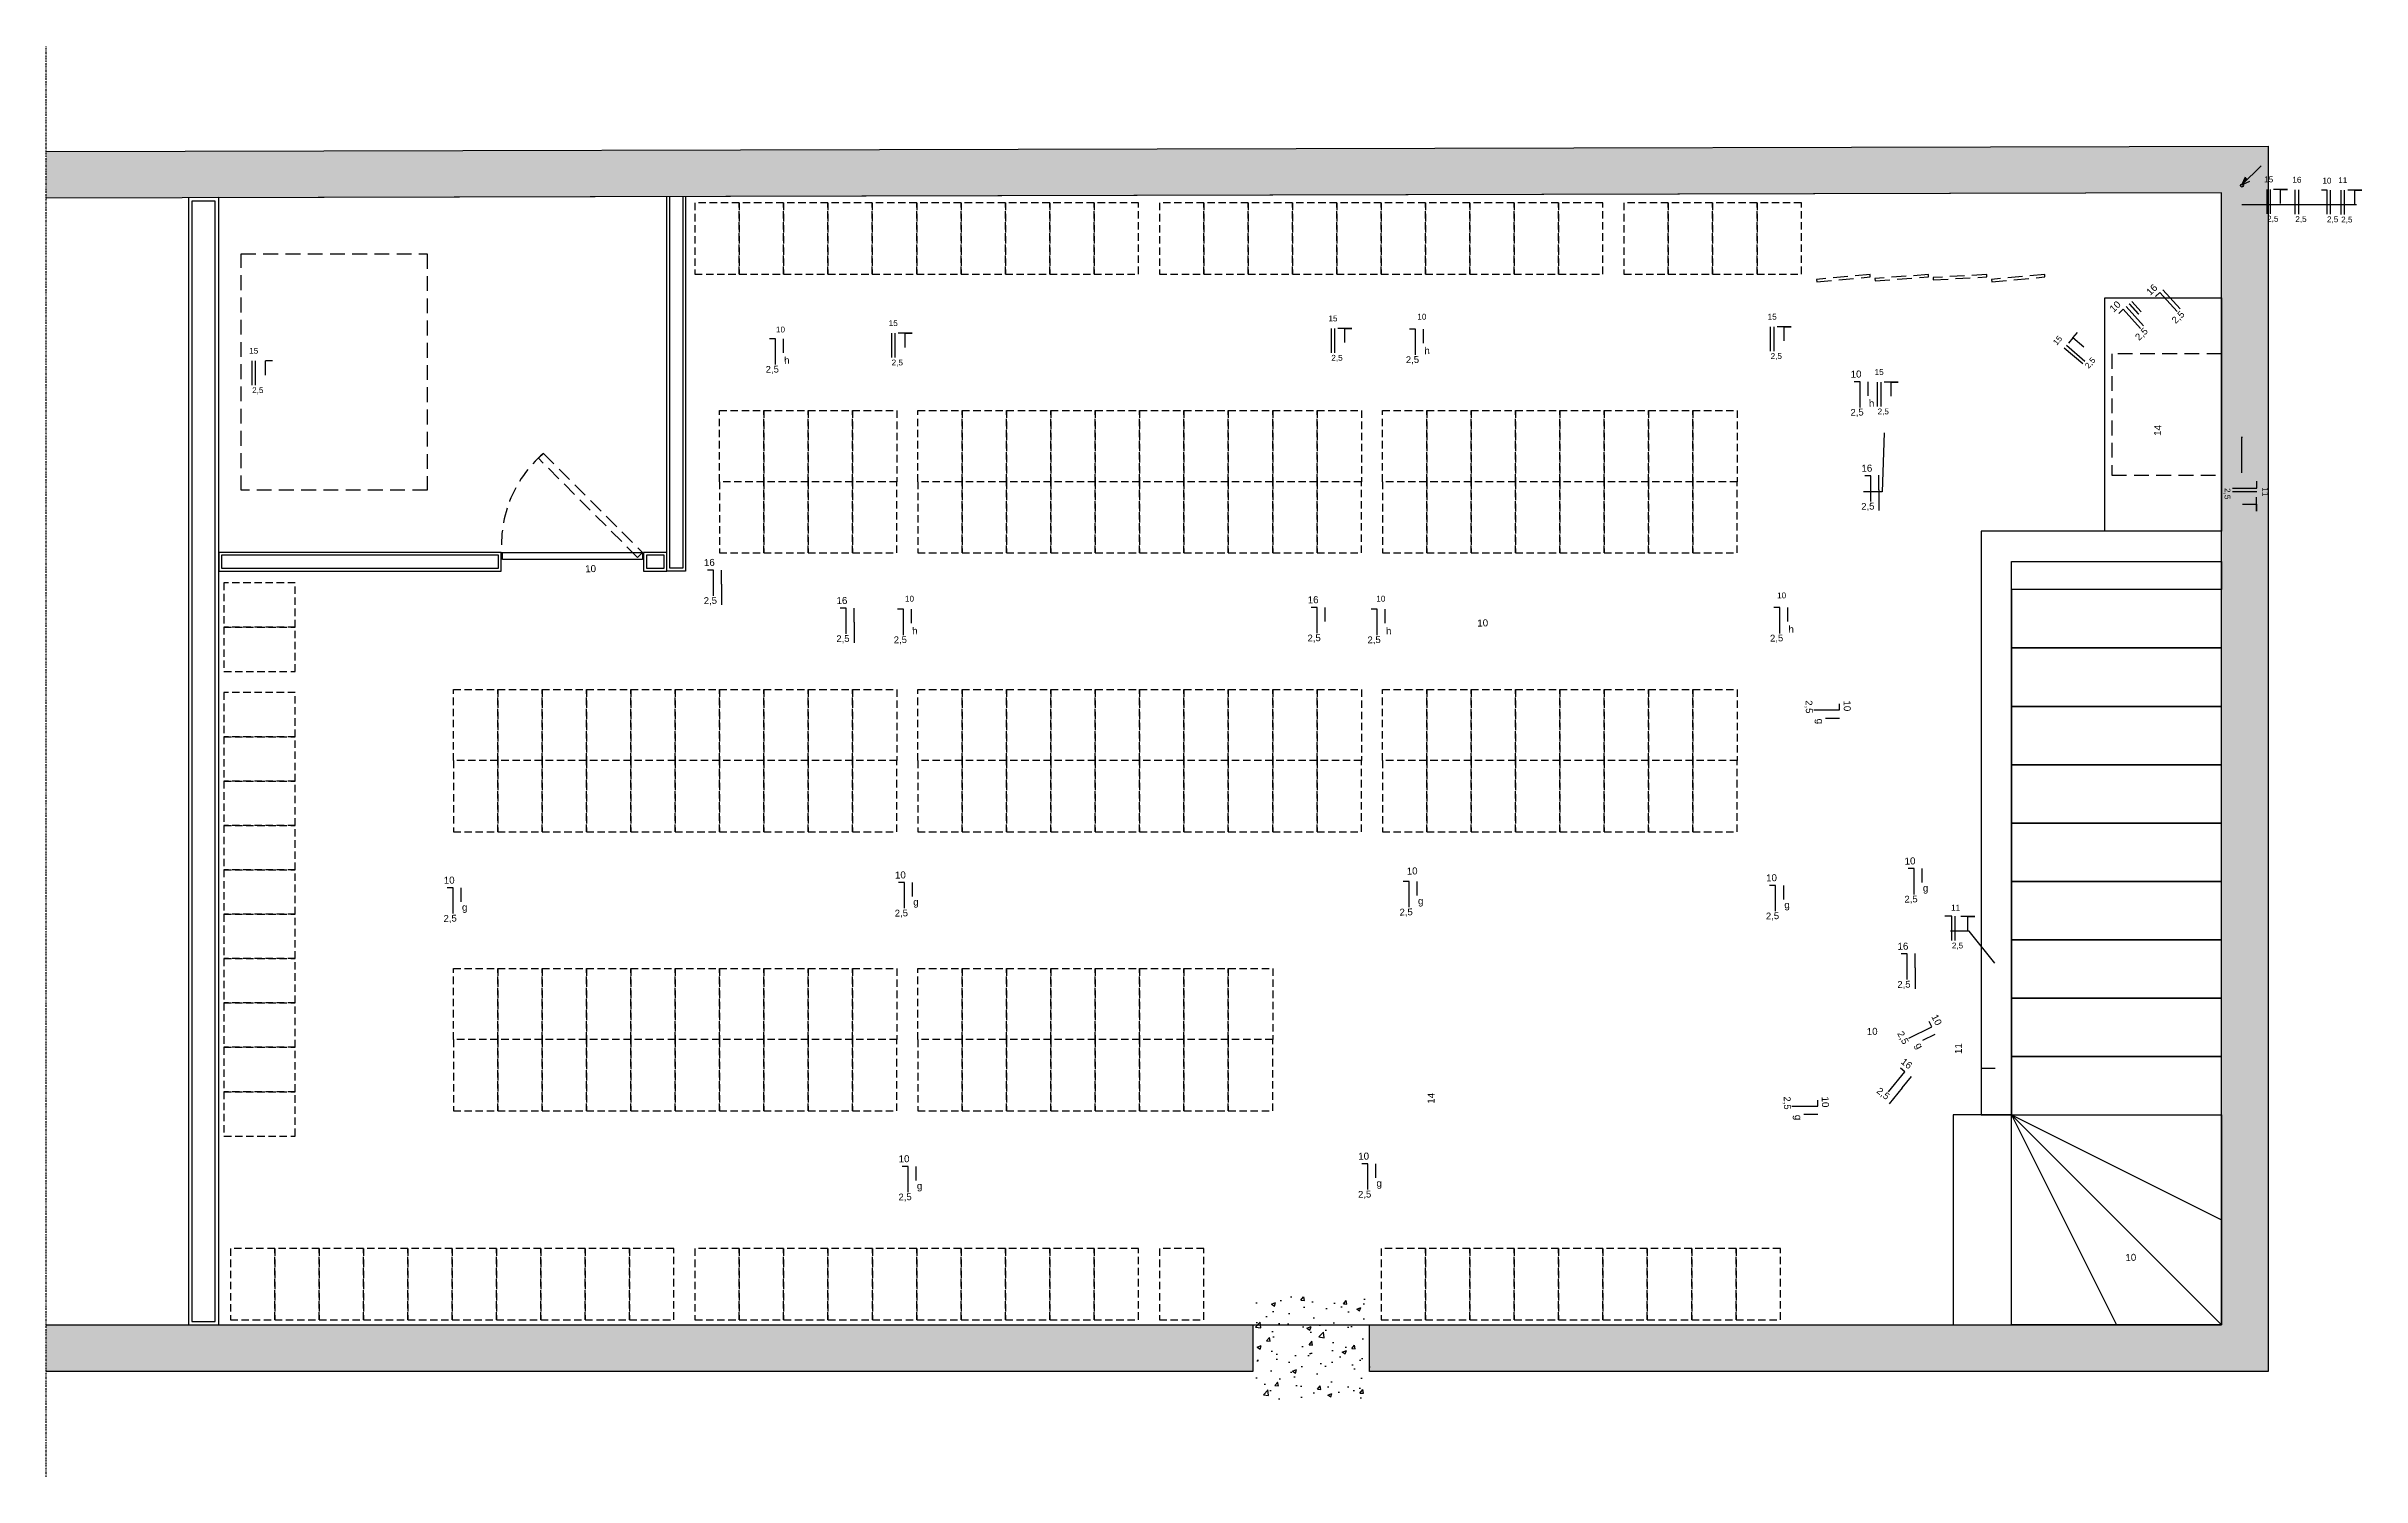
# Model space of a CAD drawing. Header units: millimetres. Extents: x 12202 to 16925, y 12031 to 14989.
# Drawn here: x 12202 to 13193, y 14376 to 14989 of the extents above; entities that cross this region are included whole.
import ezdxf
from ezdxf import colors
from ezdxf.entities.mleader import LeaderData, LeaderLine
from ezdxf.math import Vec2, Vec3

# ---------------------------------------------------------------- set-up
doc = ezdxf.new("R2010")
doc.units = ezdxf.units.MM
doc.linetypes.add('DASHDOT', pattern=[1, 0.5, -0.25, 0, -0.25])
doc.linetypes.add('HIDDEN', pattern=[9.525, 6.35, -3.175])
for name, color, linetype in [('ALVEN_M', 140, 'Continuous'), ('DIVIS_F', 60, 'Continuous'), ('DIVIS_M', 3, 'Continuous'), ('DIVIS_P', 60, 'HIDDEN'), ('Eletroduto 2', 174, 'Continuous'), ('Eletroduto 5', 2, 'Continuous'), ('ESCAD_M', 33, 'Continuous'), ('ESQUA_P', 101, 'HIDDEN'), ('Fases', 7, 'Continuous'), ('GRAFISMO_P', 52, 'DASHDOT'), ('MOVEL_M', 42, 'Continuous'), ('MOVEL_P', 41, 'HIDDEN'), ('TEXTO_CIRCUITO', 7, 'Continuous')]:
    doc.layers.add(name, color=color, linetype=linetype)
doc.layers.get('MOVEL_M').off()
doc.styles.add('ARIAL', font='arial.ttf')
doc.styles.get("Standard").update_dxf_attribs({"font": 'arial.ttf', "height": 1})

msp = doc.modelspace()

# ---------------------------------------------------------------- texts
at = {"layer": 'Fases', "attachment_point": 8, "line_spacing_factor": 0.798, "style": 'ARIAL'}
for s, insert, char_height, width, rotation in [('10', (13088.91, 14876.05), 3, 5.6713, 43.71085), ('16', (13104.61, 14883.26), 3, 5.6713, 43.71085), ('2,5', (13116.2, 14871.15), 2.908, 21.052, 43.71085), ('2,5', (13100.5, 14863.94), 2.908, 21.052, 43.71085), ('16', (12981.52, 14806.35), 3, 5.6713, 1.4949), ('2,5', (12981.97, 14789.59), 2.908, 21.052, 1.4949), ('16', (12485.65, 14765.97), 3, 5.6713, 1.4949), ('2,5', (12486.1, 14749.21), 2.908, 21.052, 1.4949), ('16', (12542.45, 14749.66), 3, 5.6713, 1.4949), ('h', (12573.71, 14736.74), 3, 17.3622, 1.51825), ('2,5', (12542.89, 14732.9), 2.908, 21.052, 1.4949), ('2,5', (12567.48, 14732.41), 2.908, 21.052, 1.4949), ('16', (12996.98, 14601.56), 3, 5.6713, 1.4949), ('2,5', (12997.42, 14584.8), 2.908, 21.052, 1.4949), ('16', (12997.58, 14551.68), 3, 5.6713, 322.05538), ('2,5', (12987.27, 14538.45), 2.908, 21.052, 322.05538)]:
    msp.add_mtext(s, dxfattribs=dict(at, insert=insert, char_height=char_height, width=width, rotation=rotation))
at = {"layer": 'Fases', "color": 0, "ltscale": 10}
for tag, p in [('15', (13151.7, 14930.35)), ('16', (13163.78, 14930.21)), ('11', (13183.43, 14930.02)), ('2,5', (13152.96, 14913.49)), ('2,5', (13165.03, 14913.35)), ('2,5', (13178.61, 14913.27)), ('2,5', (13184.68, 14913.17)), ('15', (12562.45, 14868.78)), ('15', (12750.82, 14870.8)), ('10', (12788.91, 14871.54)), ('15', (12939, 14871.53)), ('15', (12288.47, 14856.93)), ('10', (12514.16, 14866.05)), ('2,5', (12563.7, 14851.92)), ('2,5', (12752.07, 14853.94)), ('2,5', (12940.26, 14854.67)), ('15', (12984.83, 14847.82)), ('2,5', (12289.73, 14840.07)), ('2,5', (12986.08, 14830.96)), ('10', (12569.43, 14750.74)), ('10', (12771.34, 14750.74)), ('10', (12943.04, 14752.14))]:
    msp.add_attdef(tag, p, '', height=2.5, dxfattribs=at)
at = {"layer": 'Fases', "ltscale": 10}
for tag, p in [('10', (13176.65, 14929.84)), ('11', (13017.57, 14618.39)), ('2,5', (13017.89, 14602.16))]:
    msp.add_attdef(tag, p, '', height=2.5, dxfattribs=at)
at = {"layer": 'Fases', "color": 0, "ltscale": 10}
for tag, p in [('15', (13062.88, 14860.35)), ('2,5', (13076.52, 14850.36))]:
    msp.add_attdef(tag, p, '', height=2.5, rotation=49.51002, dxfattribs=at)
at = {"layer": 'Fases', "ltscale": 10}
for tag, p in [('11', (13150.97, 14799.7)), ('2,5', (13134.73, 14799.39))]:
    msp.add_attdef(tag, p, '', height=2.5, rotation=270, dxfattribs=at)
at = {"layer": 'TEXTO_CIRCUITO', "attachment_point": 8, "line_spacing_factor": 0.798, "style": 'ARIAL'}
for s, insert, char_height, width, rotation in [('h', (12793.11, 14856.74), 3, 17.3622, 1.51825), ('2,5', (12512.62, 14848.28), 2.908, 21.052, 1.4949), ('h', (12518.85, 14852.6), 3, 17.3622, 1.51825), ('2,5', (12786.88, 14852.42), 2.908, 21.052, 1.4949), ('10', (12976.9, 14846.65), 3, 5.6713, 1.4949), ('2,5', (12977.35, 14829.88), 2.908, 21.052, 1.4949), ('h', (12983.57, 14834.21), 3, 17.3622, 1.51825), ('14', (13107.57, 14824.05), 3, 5.6713, 88.90737), ('10', (12434.78, 14763.31), 3, 5.6713, 1.4949), ('16', (12744.31, 14749.98), 3, 5.6713, 1.4949), ('h', (12776.68, 14736.74), 3, 17.3622, 1.51825), ('10', (12816.96, 14740.05), 3, 5.6713, 1.4949), ('h', (12949.11, 14737.45), 3, 17.3622, 1.51825), ('2,5', (12744.76, 14733.22), 2.908, 21.052, 1.4949), ('2,5', (12770.45, 14732.41), 2.908, 21.052, 1.4949), ('2,5', (12942.88, 14733.13), 2.908, 21.052, 1.4949), ('2,5', (12954.76, 14705.6), 2.908, 21.052, 271.4949), ('g', (12959.09, 14699.37), 3, 17.3622, 271.51825), ('10', (12971.53, 14706.05), 3, 5.6713, 271.4949), ('10', (13000.02, 14638.08), 3, 5.6713, 1.4949), ('10', (12374.19, 14629.85), 3, 5.6713, 1.4949), ('10', (12567.49, 14632.09), 3, 5.6713, 1.4949), ('10', (12786.73, 14633.79), 3, 5.6713, 1.4949), ('10', (12940.69, 14630.9), 3, 5.6713, 1.4949), ('g', (12574.16, 14619.65), 3, 17.3622, 1.51825), ('g', (12790.41, 14620.1), 3, 17.3622, 1.51825), ('g', (12947.36, 14618.46), 3, 17.3622, 1.51825), ('2,5', (13000.47, 14621.32), 2.908, 21.052, 1.4949), ('g', (13006.7, 14625.64), 3, 17.3622, 1.51825), ('2,5', (12374.63, 14613.08), 2.908, 21.052, 1.4949), ('g', (12380.86, 14617.41), 3, 17.3622, 1.51825), ('2,5', (12567.93, 14615.33), 2.908, 21.052, 1.4949), ('2,5', (12784.18, 14615.78), 2.908, 21.052, 1.4949), ('2,5', (12941.13, 14614.13), 2.908, 21.052, 1.4949), ('10', (13010.06, 14570.86), 3, 5.6713, 297.82106), ('10', (12983.8, 14565.08), 3, 5.6713, 1.4949), ('2,5', (12995.24, 14563.03), 2.908, 21.052, 297.82106), ('g', (13001.87, 14559.36), 3, 17.3622, 297.84441), ('11', (13022.21, 14559.23), 3, 5.6713, 88.90737), ('14', (12796.3, 14537.92), 3, 5.6713, 88.90737), ('2,5', (12945.41, 14535.91), 2.908, 21.052, 271.4949), ('10', (12962.17, 14536.35), 3, 5.6713, 271.4949), ('g', (12949.73, 14529.68), 3, 17.3622, 271.51825), ('10', (12569.06, 14510.51), 3, 5.6713, 1.4949), ('10', (12765.96, 14511.64), 3, 5.6713, 1.4949), ('g', (12772.63, 14499.2), 3, 17.3622, 1.51825), ('2,5', (12569.51, 14493.75), 2.908, 21.052, 1.4949), ('g', (12575.74, 14498.07), 3, 17.3622, 1.51825), ('2,5', (12766.4, 14494.88), 2.908, 21.052, 1.4949), ('10', (13094.61, 14468.26), 3, 5.6713, 1.4949)]:
    msp.add_mtext(s, dxfattribs=dict(at, insert=insert, char_height=char_height, width=width, rotation=rotation))

# ---------------------------------------------------------------- blocks, each defined once
blk = doc.blocks.new('*U42')
for points in [[(0, -3), (3, -3), (3, 0), (0, 0)], [(3, 0), (195, 0), (195, -3), (3, -3)], [(195, -3), (198, -3), (198, 0), (195, 0)], [(0, -3), (3, -3), (3, -60), (0, -60)], [(195, -3), (198, -3), (198, -60), (195, -60)], [(0, -63), (3, -63), (3, -60), (0, -60)], [(3, -63), (195, -63), (195, -60), (3, -60)], [(195, -63), (198, -63), (198, -60), (195, -60)]]:
    blk.add_lwpolyline(points, close=True)
at = {"layer": 'MOVEL_P', "ltscale": 0.5}
for points in [[(4, -31.26), (4, -0.76), (23, -0.76), (23, -31.26)], [(23, -31.26), (23, -0.76), (42, -0.76), (42, -31.26)], [(42, -31.26), (42, -0.76), (61, -0.76), (61, -31.26)], [(61, -31.26), (61, -0.76), (80, -0.76), (80, -31.26)], [(80, -31.26), (80, -0.76), (99, -0.76), (99, -31.26)], [(99, -31.26), (99, -0.76), (118, -0.76), (118, -31.26)], [(118, -31.26), (118, -0.76), (137, -0.76), (137, -31.26)], [(137, -31.26), (137, -0.76), (156, -0.76), (156, -31.26)], [(156, -31.26), (156, -0.76), (175, -0.76), (175, -31.26)], [(175, -31.26), (175, -0.76), (194, -0.76), (194, -31.26)], [(4, -31.26), (4, -61.76), (23, -61.76), (23, -31.26)], [(23, -31.26), (23, -61.76), (42, -61.76), (42, -31.26)], [(42, -31.26), (42, -61.76), (61, -61.76), (61, -31.26)], [(61, -31.26), (61, -61.76), (80, -61.76), (80, -31.26)], [(80, -31.26), (80, -61.76), (99, -61.76), (99, -31.26)], [(99, -31.26), (99, -61.76), (118, -61.76), (118, -31.26)], [(118, -31.26), (118, -61.76), (137, -61.76), (137, -31.26)], [(137, -31.26), (137, -61.76), (156, -61.76), (156, -31.26)], [(156, -31.26), (156, -61.76), (175, -61.76), (175, -31.26)], [(175, -31.26), (175, -61.76), (194, -61.76), (194, -31.26)]]:
    blk.add_lwpolyline(points, close=True, dxfattribs=at)
blk = doc.blocks.new('*U46')
for points in [[(0, 30), (3, 30), (3, 33), (0, 33)], [(0, 30), (3, 30), (3, 3), (0, 3)], [(3, 33), (195, 33), (195, 30), (3, 30)], [(195, 30), (198, 30), (198, 33), (195, 33)], [(195, 30), (198, 30), (198, 3), (195, 3)], [(0, 0), (3, 0), (3, 3), (0, 3)], [(3, 0), (195, 0), (195, 3), (3, 3)], [(195, 0), (198, 0), (198, 3), (195, 3)]]:
    blk.add_lwpolyline(points, close=True)
at = {"layer": 'MOVEL_P', "ltscale": 0.5}
for points in [[(4, 31.74), (4, 1.24), (23, 1.24), (23, 31.74)], [(23, 31.74), (23, 1.24), (42, 1.24), (42, 31.74)], [(42, 31.74), (42, 1.24), (61, 1.24), (61, 31.74)], [(61, 31.74), (61, 1.24), (80, 1.24), (80, 31.74)], [(80, 31.74), (80, 1.24), (99, 1.24), (99, 31.74)], [(99, 31.74), (99, 1.24), (118, 1.24), (118, 31.74)], [(118, 31.74), (118, 1.24), (137, 1.24), (137, 31.74)], [(137, 31.74), (137, 1.24), (156, 1.24), (156, 31.74)], [(156, 31.74), (156, 1.24), (175, 1.24), (175, 31.74)], [(175, 31.74), (175, 1.24), (194, 1.24), (194, 31.74)]]:
    blk.add_lwpolyline(points, close=True, dxfattribs=at)
blk = doc.blocks.new('*U52')
for points in [[(0, 30), (3, 30), (3, 33), (0, 33)], [(0, 30), (3, 30), (3, 3), (0, 3)], [(3, 33), (43, 33), (43, 30), (3, 30)], [(43, 30), (46, 30), (46, 33), (43, 33)], [(43, 30), (46, 30), (46, 3), (43, 3)], [(0, 0), (3, 0), (3, 3), (0, 3)], [(3, 0), (43, 0), (43, 3), (3, 3)], [(43, 0), (46, 0), (46, 3), (43, 3)]]:
    blk.add_lwpolyline(points, close=True)
at = {"layer": 'MOVEL_P', "ltscale": 0.5}
for points in [[(4, 31.74), (4, 1.24), (23, 1.24), (23, 31.74)], [(23, 31.74), (23, 1.24), (42, 1.24), (42, 31.74)]]:
    blk.add_lwpolyline(points, close=True, dxfattribs=at)
blk = doc.blocks.new('*U49')
for points in [[(0, -3), (3, -3), (3, 0), (0, 0)], [(3, 0), (157, 0), (157, -3), (3, -3)], [(157, -3), (160, -3), (160, 0), (157, 0)], [(0, -3), (3, -3), (3, -60), (0, -60)], [(157, -3), (160, -3), (160, -60), (157, -60)], [(0, -63), (3, -63), (3, -60), (0, -60)], [(3, -63), (157, -63), (157, -60), (3, -60)], [(157, -63), (160, -63), (160, -60), (157, -60)]]:
    blk.add_lwpolyline(points, close=True)
at = {"layer": 'MOVEL_P', "ltscale": 0.5}
for points in [[(4, -31.26), (4, -0.76), (23, -0.76), (23, -31.26)], [(23, -31.26), (23, -0.76), (42, -0.76), (42, -31.26)], [(42, -31.26), (42, -0.76), (61, -0.76), (61, -31.26)], [(61, -31.26), (61, -0.76), (80, -0.76), (80, -31.26)], [(80, -31.26), (80, -0.76), (99, -0.76), (99, -31.26)], [(99, -31.26), (99, -0.76), (118, -0.76), (118, -31.26)], [(118, -31.26), (118, -0.76), (137, -0.76), (137, -31.26)], [(137, -31.26), (137, -0.76), (156, -0.76), (156, -31.26)], [(4, -31.26), (4, -61.76), (23, -61.76), (23, -31.26)], [(23, -31.26), (23, -61.76), (42, -61.76), (42, -31.26)], [(42, -31.26), (42, -61.76), (61, -61.76), (61, -31.26)], [(61, -31.26), (61, -61.76), (80, -61.76), (80, -31.26)], [(80, -31.26), (80, -61.76), (99, -61.76), (99, -31.26)], [(99, -31.26), (99, -61.76), (118, -61.76), (118, -31.26)], [(118, -31.26), (118, -61.76), (137, -61.76), (137, -31.26)], [(137, -31.26), (137, -61.76), (156, -61.76), (156, -31.26)]]:
    blk.add_lwpolyline(points, close=True, dxfattribs=at)
blk = doc.blocks.new('*U51')
for points in [[(0, -3), (3, -3), (3, 0), (0, 0)], [(3, 0), (81, 0), (81, -3), (3, -3)], [(81, -3), (84, -3), (84, 0), (81, 0)], [(0, -3), (3, -3), (3, -60), (0, -60)], [(81, -3), (84, -3), (84, -60), (81, -60)], [(0, -63), (3, -63), (3, -60), (0, -60)], [(3, -63), (81, -63), (81, -60), (3, -60)], [(81, -63), (84, -63), (84, -60), (81, -60)]]:
    blk.add_lwpolyline(points, close=True)
at = {"layer": 'MOVEL_P', "ltscale": 0.5}
for points in [[(4, -31.26), (4, -0.76), (23, -0.76), (23, -31.26)], [(23, -31.26), (23, -0.76), (42, -0.76), (42, -31.26)], [(42, -31.26), (42, -0.76), (61, -0.76), (61, -31.26)], [(61, -31.26), (61, -0.76), (80, -0.76), (80, -31.26)], [(4, -31.26), (4, -61.76), (23, -61.76), (23, -31.26)], [(23, -31.26), (23, -61.76), (42, -61.76), (42, -31.26)], [(42, -31.26), (42, -61.76), (61, -61.76), (61, -31.26)], [(61, -31.26), (61, -61.76), (80, -61.76), (80, -31.26)]]:
    blk.add_lwpolyline(points, close=True, dxfattribs=at)
blk = doc.blocks.new('*U48')
for points in [[(0, 30), (3, 30), (3, 33), (0, 33)], [(0, 30), (3, 30), (3, 3), (0, 3)], [(3, 33), (24, 33), (24, 30), (3, 30)], [(24, 30), (27, 30), (27, 33), (24, 33)], [(24, 30), (27, 30), (27, 3), (24, 3)], [(0, 0), (3, 0), (3, 3), (0, 3)], [(3, 0), (24, 0), (24, 3), (3, 3)], [(24, 0), (27, 0), (27, 3), (24, 3)]]:
    blk.add_lwpolyline(points, close=True)
at = {"layer": 'MOVEL_P', "ltscale": 0.5}
blk.add_lwpolyline([(4, 31.74), (4, 1.24), (23, 1.24), (23, 31.74)], close=True, dxfattribs=at)
blk = doc.blocks.new('*U47')
for points in [[(0, 30), (3, 30), (3, 33), (0, 33)], [(0, 30), (3, 30), (3, 3), (0, 3)], [(3, 33), (81, 33), (81, 30), (3, 30)], [(81, 30), (84, 30), (84, 33), (81, 33)], [(81, 30), (84, 30), (84, 3), (81, 3)], [(0, 0), (3, 0), (3, 3), (0, 3)], [(3, 0), (81, 0), (81, 3), (3, 3)], [(81, 0), (84, 0), (84, 3), (81, 3)]]:
    blk.add_lwpolyline(points, close=True)
at = {"layer": 'MOVEL_P', "ltscale": 0.5}
for points in [[(4, 31.74), (4, 1.24), (23, 1.24), (23, 31.74)], [(23, 31.74), (23, 1.24), (42, 1.24), (42, 31.74)], [(42, 31.74), (42, 1.24), (61, 1.24), (61, 31.74)], [(61, 31.74), (61, 1.24), (80, 1.24), (80, 31.74)]]:
    blk.add_lwpolyline(points, close=True, dxfattribs=at)
blk = doc.blocks.new('_ARZ_ARMARIO FUNCIONARIOS')
for points in [[(0, -33), (-1, -33), (-1, -1), (-99.86, -1), (-99.86, -33), (-100.86, -33), (-100.86, 0), (0, 0)], [(-75.86, -33), (-74.86, -33), (-74.86, -1), (-75.86, -1)], [(-50.86, -33), (-49.86, -33), (-49.86, -1), (-50.86, -1)], [(-25.86, -33), (-24.86, -33), (-24.86, -1), (-25.86, -1)], [(-76.36, -33), (-76.36, -32), (-99.36, -32), (-99.36, -33)], [(-51.36, -33), (-51.36, -32), (-74.36, -32), (-74.36, -33)], [(-26.36, -33), (-26.36, -32), (-49.36, -32), (-49.36, -33)], [(-1.5, -33), (-1.5, -32), (-24.36, -32), (-24.36, -33)]]:
    blk.add_lwpolyline(points, close=True)
at = {"layer": 'MOVEL_P'}
for points in [[(-76.36, -33), (-76.45, -32), (-99.36, -34.05), (-99.27, -35.05)], [(-51.36, -33), (-51.43, -32), (-74.38, -33.64), (-74.31, -34.64)], [(-26.36, -33), (-26.42, -32), (-49.38, -33.23), (-49.33, -34.23)], [(-1.5, -33), (-1.59, -32), (-24.36, -34.05), (-24.27, -35.05)]]:
    blk.add_lwpolyline(points, close=True, dxfattribs=at)
blk = doc.blocks.new('*U50')
for points in [[(0, 30), (3, 30), (3, 33), (0, 33)], [(0, 30), (3, 30), (3, 3), (0, 3)], [(3, 33), (176, 33), (176, 30), (3, 30)], [(176, 30), (179, 30), (179, 33), (176, 33)], [(176, 30), (179, 30), (179, 3), (176, 3)], [(0, 0), (3, 0), (3, 3), (0, 3)], [(3, 0), (176, 0), (176, 3), (3, 3)], [(176, 0), (179, 0), (179, 3), (176, 3)]]:
    blk.add_lwpolyline(points, close=True)
at = {"layer": 'MOVEL_P', "ltscale": 0.5}
for points in [[(4, 31.74), (4, 1.24), (23, 1.24), (23, 31.74)], [(23, 31.74), (23, 1.24), (42, 1.24), (42, 31.74)], [(42, 31.74), (42, 1.24), (61, 1.24), (61, 31.74)], [(61, 31.74), (61, 1.24), (80, 1.24), (80, 31.74)], [(80, 31.74), (80, 1.24), (99, 1.24), (99, 31.74)], [(99, 31.74), (99, 1.24), (118, 1.24), (118, 31.74)], [(118, 31.74), (118, 1.24), (137, 1.24), (137, 31.74)], [(137, 31.74), (137, 1.24), (156, 1.24), (156, 31.74)], [(156, 31.74), (156, 1.24), (175, 1.24), (175, 31.74)]]:
    blk.add_lwpolyline(points, close=True, dxfattribs=at)
blk = doc.blocks.new('_None')

# ---------------------------------------------------------------- hatches: boundary and pattern name
at = {"layer": 'ALVEN_M'}
h = msp.add_hatch(color=253, dxfattribs=at)
h.dxf.hatch_style = 1
h.paths.add_polyline_path([(12201.57, 14943.62), (12201.57, 14923.63), (13133.44, 14925.87), (13133.44, 14440.87), (12768.44, 14440.87), (12768.44, 14420.87), (13153.44, 14420.87), (13153.43, 14945.87)])
h.paths.add_polyline_path([(12201.57, 14440.87), (12201.57, 14420.87), (12718.44, 14420.87), (12718.44, 14440.87)])
h = msp.add_hatch(dxfattribs=at)
h.set_pattern_fill('AR-CONC', color=255, scale=0.1)
h.set_pattern_definition([(50, (10119.233, 22143.263), (18.218467, -1.593909), [1.905, -20.955]), (355, (10119.233, 22143.263), (-3.52434, 19.105685), [1.524, -16.76406]), (100.45144, (10120.751, 22143.13), (14.694125, 17.511775), [1.619, -17.809024]), (46.1842, (10119.233, 22148.343), (27.107904, -4.20423), [2.8575, -31.4325]), (96.63556, (10121.492, 22147.992), (23.74041, 24.74261), [2.4285, -26.71356]), (351.18415, (10119.233, 22148.343), (23.74041, 24.74261), [2.286, -25.14597]), (21, (10121.773, 22147.073), (15.16144, -10.22652), [1.905, -20.955]), (326, (10121.773, 22147.073), (6.180203, 18.418797), [1.524, -16.764]), (71.45144, (10123.036, 22146.22), (21.341642, 8.192277), [1.619, -17.808994]), (37.5, (10119.233, 22143.2626), (0.3088603, 8.455504), [0, -16.5608, 0, -17.018, 0, -16.8275]), (7.5, (10119.233, 22143.263), (6.681966, 10.018057), [0, -9.7028, 0, -16.1798, 0, -6.4135]), (327.5, (10113.5687, 22143.2626), (13.5590595, -0.5728744), [0, -6.35, 0, -19.812, 0, -26.289]), (317.5, (10111.029, 22143.263), (14.812918, 2.542649), [0, -8.255, 0, -13.1572, 0, -18.669])])
h.paths.add_polyline_path([(12718.44, 14408.87), (12718.44, 14452.87), (12768.44, 14452.87), (12768.44, 14408.87)])
at = {"layer": 'TEXTO_CIRCUITO', "ltscale": 0.05}
msp.add_hatch(color=4, dxfattribs=at).paths.add_polyline_path([(13143.72, 14932.66), (13142.19, 14929.25), (13144.66, 14931.72)])

# ---------------------------------------------------------------- linework, layer by layer
for points in [[(13133.44, 14925.87), (12262.44, 14923.78), (12262.44, 14440.87), (13133.44, 14440.87)], [(13083.44, 14780.87), (13083.44, 14880.87), (13133.44, 14880.87), (13133.44, 14780.87)]]:
    msp.add_lwpolyline(points, close=True)
at = {"layer": 'ALVEN_M'}
for points in [[(12201.57, 14943.62), (13153.44, 14945.87), (13153.44, 14420.87), (12768.44, 14420.87), (12768.44, 14440.87), (13133.44, 14440.87), (13133.44, 14925.87), (12201.57, 14923.63)], [(12201.57, 14440.87), (12718.44, 14440.87), (12718.44, 14420.87), (12201.57, 14420.87)]]:
    msp.add_lwpolyline(points, dxfattribs=at)
at = {"layer": 'DIVIS_F'}
msp.add_lwpolyline([(13133.44, 14780.87), (13030.44, 14780.87), (13030.44, 14530.87), (13043.44, 14530.87), (13043.44, 14767.87), (13133.44, 14767.87), (13133.44, 14780.87)], dxfattribs=at)
at = {"layer": 'DIVIS_M'}
for points in [[(12262.44, 14440.87), (12275.44, 14440.87), (12275.44, 14923.81), (12262.44, 14923.78)], [(12263.94, 14442.37), (12273.94, 14442.37), (12273.94, 14922.31), (12263.94, 14922.28)], [(12396.44, 14763.81), (12396.44, 14771.81), (12275.44, 14771.81), (12275.44, 14763.81)], [(12395.24, 14765.01), (12395.24, 14770.61), (12276.64, 14770.61), (12276.64, 14765.01)], [(12456.94, 14768.81), (12396.94, 14768.81), (12396.94, 14771.81), (12456.94, 14771.81)], [(12467.44, 14763.81), (12467.44, 14771.81), (12457.44, 14771.81), (12457.44, 14763.81)], [(12466.24, 14765.01), (12466.24, 14770.61), (12458.64, 14770.61), (12458.64, 14765.01)]]:
    msp.add_lwpolyline(points, close=True, dxfattribs=at)
for points in [[(12475.44, 14924.29), (12475.44, 14763.81), (12467.44, 14763.81), (12467.44, 14924.27)], [(12474.24, 14924.29), (12474.24, 14765.01), (12468.64, 14765.01), (12468.64, 14924.27)]]:
    msp.add_lwpolyline(points, dxfattribs=at)
at = {"layer": 'DIVIS_P'}
msp.add_lwpolyline([(12454.81, 14769.69), (12412.39, 14812.12), (12414.51, 14814.24), (12456.94, 14771.81)], close=True, dxfattribs=at)
msp.add_arc((12448.19, 14775.1), 51.64, 130.70997, 186.99125, dxfattribs=at)
at = {"layer": 'Eletroduto 2', "ltscale": 10}
for p, q in [((12513.9, 14863.33), (12511.33, 14863.33)), ((12513.9, 14852.29), (12513.9, 14863.33)), ((12517.34, 14857.33), (12517.34, 14863.33)), ((12788.17, 14867.47), (12785.59, 14867.47)), ((12788.17, 14856.44), (12788.17, 14867.47)), ((12791.6, 14861.47), (12791.6, 14867.47)), ((12978.63, 14844.94), (12976.06, 14844.94)), ((12978.63, 14833.9), (12978.63, 14844.94)), ((12982.07, 14838.94), (12982.07, 14844.94)), ((12746.05, 14748.27), (12743.47, 14748.27)), ((12746.05, 14737.23), (12746.05, 14748.27)), ((12749.48, 14742.27), (12749.48, 14748.27)), ((12771.74, 14747.47), (12769.17, 14747.47)), ((12771.74, 14736.43), (12771.74, 14747.47)), ((12775.18, 14741.47), (12775.18, 14747.47)), ((12944.17, 14748.18), (12941.59, 14748.18)), ((12944.17, 14737.14), (12944.17, 14748.18)), ((12947.6, 14742.18), (12947.6, 14748.18)), ((12958.78, 14704.31), (12969.82, 14704.31)), ((12963.82, 14700.88), (12969.82, 14700.88)), ((12969.82, 14704.31), (12969.82, 14706.89)), ((12785.47, 14630.83), (12782.89, 14630.83)), ((12785.47, 14619.8), (12785.47, 14630.83)), ((12788.9, 14624.83), (12788.9, 14630.83)), ((13001.76, 14636.37), (12999.18, 14636.37)), ((13001.76, 14625.33), (13001.76, 14636.37)), ((13005.19, 14630.37), (13005.19, 14636.37)), ((12375.92, 14628.14), (12373.35, 14628.14)), ((12375.92, 14617.1), (12375.92, 14628.14)), ((12379.36, 14622.14), (12379.36, 14628.14)), ((12569.22, 14630.39), (12566.64, 14630.39)), ((12569.22, 14619.35), (12569.22, 14630.39)), ((12572.65, 14624.38), (12572.65, 14630.39)), ((12942.42, 14629.19), (12939.85, 14629.19)), ((12942.42, 14618.15), (12942.42, 14629.19)), ((12945.86, 14623.19), (12945.86, 14629.19)), ((12999.41, 14563.66), (13009.3, 14568.55)), ((13005.44, 14562.81), (13010.82, 14565.47)), ((13009.3, 14568.55), (13008.16, 14570.86)), ((12949.42, 14534.62), (12960.46, 14534.62)), ((12960.46, 14534.62), (12960.46, 14537.19)), ((12954.46, 14531.18), (12960.46, 14531.18)), ((12570.79, 14508.81), (12568.22, 14508.81)), ((12570.79, 14497.77), (12570.79, 14508.81)), ((12574.23, 14502.8), (12574.23, 14508.81)), ((12767.69, 14509.93), (12765.12, 14509.93)), ((12767.69, 14498.89), (12767.69, 14509.93)), ((12771.13, 14503.93), (12771.13, 14509.93))]:
    msp.add_line(p, q, dxfattribs=at)
at = {"layer": 'Eletroduto 5', "ltscale": 10}
for p, q in [((13142.1, 14821.37), (13142.1, 14820.87)), ((13142.1, 14820.87), (13142.1, 14821.37)), ((13142.1, 14805.87), (13142.1, 14820.87)), ((13036.52, 14550.77), (13030.4, 14550.77))]:
    msp.add_line(p, q, dxfattribs=at)
at = {"layer": 'ESCAD_M'}
msp.add_line((13043.44, 14530.87), (13133.44, 14440.87), dxfattribs=at)
msp.add_lwpolyline([(13043.44, 14767.87), (13133.44, 14767.87), (13133.44, 14755.87), (13043.44, 14755.87)], close=True, dxfattribs=at)
for points in [[(13043.44, 14755.87), (13043.44, 14730.87), (13133.44, 14730.87), (13133.44, 14755.87), (13043.44, 14755.87)], [(13043.44, 14730.87), (13043.44, 14705.87), (13133.44, 14705.87), (13133.44, 14730.87), (13043.44, 14730.87)], [(13043.44, 14705.87), (13043.44, 14680.87), (13133.44, 14680.87), (13133.44, 14705.87), (13043.44, 14705.87)], [(13043.44, 14680.87), (13043.44, 14655.87), (13133.44, 14655.87), (13133.44, 14680.87), (13043.44, 14680.87)], [(13043.44, 14655.87), (13043.44, 14630.87), (13133.44, 14630.87), (13133.44, 14655.87), (13043.44, 14655.87)], [(13043.44, 14630.87), (13043.44, 14605.87), (13133.44, 14605.87), (13133.44, 14630.87), (13043.44, 14630.87)], [(13043.44, 14605.87), (13043.44, 14580.87), (13133.44, 14580.87), (13133.44, 14605.87), (13043.44, 14605.87)], [(13043.44, 14580.87), (13043.44, 14555.87), (13133.44, 14555.87), (13133.44, 14580.87), (13043.44, 14580.87)], [(13043.44, 14555.87), (13043.44, 14530.87), (13133.44, 14530.87), (13133.44, 14555.87), (13043.44, 14555.87)], [(13043.44, 14530.87), (13018.44, 14530.87), (13018.44, 14440.87), (13043.44, 14440.87), (13043.44, 14530.87)], [(13133.44, 14530.87), (13133.44, 14440.87), (13043.44, 14440.87), (13043.44, 14530.87), (13133.44, 14530.87)], [(13043.44, 14530.87), (13133.44, 14485.87)], [(13043.44, 14530.87), (13088.44, 14440.87)]]:
    msp.add_lwpolyline(points, dxfattribs=at)
at = {"layer": 'ESQUA_P'}
msp.add_lwpolyline([(12285, 14899.69), (12364.75, 14899.69), (12364.75, 14798.44), (12285, 14798.44)], close=True, dxfattribs=at)
at = {"layer": 'Fases', "ltscale": 10}
for p, q in [((13152.97, 14916.86), (13152.97, 14927.28)), ((13154.44, 14916.86), (13154.44, 14927.28)), ((13165.05, 14916.72), (13165.05, 14927.14)), ((13166.51, 14916.72), (13166.51, 14927.14)), ((13184.7, 14916.54), (13184.7, 14926.96)), ((13186.16, 14916.54), (13186.16, 14926.96)), ((13099.06, 14874.86), (13095.03, 14879.3)), ((13107.04, 14883.16), (13105.13, 14881.43)), ((13114.46, 14874.99), (13107.04, 14883.16)), ((13115.74, 14876.15), (13108.32, 14884.33)), ((13091.34, 14875.95), (13089.43, 14874.22)), ((13098.76, 14867.78), (13091.34, 14875.95)), ((13100.04, 14868.94), (13092.62, 14877.12)), ((13097.91, 14873.82), (13093.88, 14878.26)), ((13098.02, 14873.91), (13093.98, 14878.35)), ((12563.72, 14855.29), (12563.72, 14865.71)), ((12565.18, 14855.29), (12565.18, 14865.71)), ((12752.09, 14857.32), (12752.09, 14867.73)), ((12753.55, 14857.32), (12753.55, 14867.73)), ((12940.27, 14858.04), (12940.27, 14868.46)), ((12941.74, 14858.04), (12941.74, 14868.46)), ((13073.96, 14852.56), (13066.04, 14859.32)), ((13074.91, 14853.67), (13066.99, 14860.43)), ((12289.74, 14843.44), (12289.74, 14853.86)), ((12291.21, 14843.44), (12291.21, 14853.86)), ((12986.1, 14834.33), (12986.1, 14844.75)), ((12987.56, 14834.33), (12987.56, 14844.75)), ((12983.26, 14804.64), (12980.68, 14804.64)), ((12983.26, 14793.6), (12983.26, 14804.64)), ((13138.11, 14799.38), (13148.52, 14799.38)), ((13148.52, 14799.38), (13148.52, 14802.38)), ((13138.11, 14797.91), (13148.52, 14797.91)), ((13142.43, 14792.54), (13148.48, 14792.54)), ((13148.48, 14792.54), (13148.48, 14795.54)), ((13148.48, 14792.54), (13148.48, 14789.54)), ((13148.48, 14789.54), (13148.48, 14792.54)), ((12487.38, 14764.26), (12484.81, 14764.26)), ((12487.38, 14753.22), (12487.38, 14764.26)), ((12544.18, 14747.96), (12541.61, 14747.96)), ((12544.18, 14736.92), (12544.18, 14747.96)), ((12547.62, 14741.95), (12547.62, 14747.96)), ((12568.77, 14747.47), (12566.19, 14747.47)), ((12568.77, 14736.43), (12568.77, 14747.47)), ((12572.2, 14741.47), (12572.2, 14747.47)), ((13017.9, 14615.95), (13014.9, 14615.95)), ((13017.9, 14605.53), (13017.9, 14615.95)), ((13019.37, 14605.53), (13019.37, 14615.95)), ((13024.74, 14615.91), (13021.74, 14615.91)), ((13024.74, 14609.85), (13024.74, 14615.91)), ((13024.74, 14615.91), (13027.74, 14615.91)), ((13027.74, 14615.91), (13024.74, 14615.91)), ((12998.71, 14599.85), (12996.13, 14599.85)), ((12998.71, 14588.81), (12998.71, 14599.85)), ((12990.82, 14540.73), (12997.83, 14549.26)), ((12997.83, 14549.26), (12995.84, 14550.89))]:
    msp.add_line(p, q, dxfattribs=at)
at = {"layer": 'Fases', "color": 0, "ltscale": 10}
for p, q in [((13158.75, 14927.29), (13155.75, 14927.29)), ((13158.75, 14921.23), (13158.75, 14927.29)), ((13158.75, 14927.29), (13161.75, 14927.29)), ((13161.75, 14927.29), (13158.75, 14927.29)), ((13178.62, 14916.65), (13178.62, 14927.06)), ((13180.09, 14916.65), (13180.09, 14927.06)), ((13190.48, 14926.97), (13187.48, 14926.97)), ((13190.48, 14920.91), (13190.48, 14926.97)), ((13190.48, 14926.97), (13193.48, 14926.97)), ((13193.48, 14926.97), (13190.48, 14926.97)), ((12569.5, 14865.72), (12566.5, 14865.72)), ((12569.5, 14859.66), (12569.5, 14865.72)), ((12569.5, 14865.72), (12572.5, 14865.72)), ((12572.5, 14865.72), (12569.5, 14865.72)), ((12757.87, 14867.74), (12754.87, 14867.74)), ((12757.87, 14861.69), (12757.87, 14867.74)), ((12757.87, 14867.74), (12760.87, 14867.74)), ((12760.87, 14867.74), (12757.87, 14867.74)), ((12946.05, 14868.47), (12943.05, 14868.47)), ((12946.05, 14862.42), (12946.05, 14868.47)), ((12946.05, 14868.47), (12949.05, 14868.47)), ((12949.05, 14868.47), (12946.05, 14868.47)), ((13069.78, 14863.72), (13067.84, 14861.44)), ((13069.78, 14863.72), (13071.73, 14866.01)), ((13074.39, 14859.79), (13069.78, 14863.72)), ((12295.52, 14847.81), (12295.52, 14853.87)), ((12298.52, 14853.87), (12295.52, 14853.87)), ((12991.88, 14844.76), (12988.88, 14844.76)), ((12991.88, 14838.7), (12991.88, 14844.76)), ((12991.88, 14844.76), (12994.88, 14844.76)), ((12994.88, 14844.76), (12991.88, 14844.76))]:
    msp.add_line(p, q, dxfattribs=at)
at = {"layer": 'Fases', "linetype": 'Continuous', "ltscale": 5}
msp.add_line((13178.62, 14927.06), (13176.25, 14927.06), dxfattribs=at)
at = {"layer": 'Fases', "linetype": 'ByBlock', "ltscale": 5}
for p, q in [((12986.69, 14798.64), (12986.69, 14804.93)), ((12986.69, 14798.64), (12986.69, 14789.71)), ((12490.82, 14758.26), (12490.82, 14764.26)), ((12490.82, 14758.26), (12490.82, 14749.33)), ((12547.62, 14741.95), (12547.62, 14733.02)), ((13002.14, 14593.85), (13002.14, 14599.96)), ((13002.14, 14593.85), (13002.14, 14584.92)), ((12996.67, 14542.44), (12991, 14535.54)), ((12996.67, 14542.44), (13000.67, 14547.29))]:
    msp.add_line(p, q, dxfattribs=at)
at = {"layer": 'GRAFISMO_P'}
msp.add_lwpolyline([(12201.57, 14375.87), (12201.57, 14988.62)], dxfattribs=at)
at = {"layer": 'MOVEL_P'}
msp.add_lwpolyline([(13086.44, 14856.87), (13086.44, 14804.87), (13133.44, 14804.87), (13133.44, 14856.87)], close=True, dxfattribs=at)
at = {"layer": 'TEXTO_CIRCUITO', "color": 4, "ltscale": 0.05}
msp.add_line((13142.18, 14929.24), (13150.43, 14937.49), dxfattribs=at)
at = {"layer": 'TEXTO_CIRCUITO', "color": 4}
for p, q in [((13142.18, 14929.24), (13143.72, 14932.66)), ((13142.19, 14929.24), (13145.6, 14930.78))]:
    msp.add_line(p, q, dxfattribs=at)
at = {"layer": 'TEXTO_CIRCUITO', "color": 4, "ltscale": 0.05}
msp.add_circle((13142.15, 14928.97), 0.626, dxfattribs=at)

# ---------------------------------------------------------------- block references
at = {"layer": 'MOVEL_M'}
for name, p in [('*U46', (12475.43, 14889.81)), ('*U46', (12674.43, 14889.81)), ('*U47', (12873.43, 14889.81)), ('_ARZ_ARMARIO FUNCIONARIOS', (13059.29, 14922.81)), ('*U51', (12485.94, 14833.37)), ('*U42', (12570.94, 14833.37)), ('*U49', (12769.94, 14833.37)), ('*U42', (12371.94, 14713.87)), ('*U42', (12570.94, 14713.87)), ('*U49', (12769.94, 14713.87)), ('*U42', (12371.94, 14594.37)), ('*U49', (12570.94, 14594.37)), ('*U46', (12276.44, 14441.87)), ('*U46', (12475.44, 14441.87)), ('*U48', (12674.44, 14441.87)), ('*U50', (12769.44, 14441.87))]:
    msp.add_blockref(name, p, dxfattribs=at)
at = {"layer": 'MOVEL_M', "rotation": 270}
for name, p in [('*U52', (12276.44, 14762.81)), ('*U46', (12276.44, 14715.81))]:
    msp.add_blockref(name, p, dxfattribs=at)

msp.set_redraw_order([(e.dxf.handle, doc.entitydb.next_handle()) for e in msp.query("TEXT MTEXT ATTDEF DIMENSION ARC_DIMENSION")])  # texts and dimensions are drawn at this point

# ---------------------------------------------------------------- leaders
at = {"layer": 'Eletroduto 5', "ltscale": 10}
ml = msp.add_multileader_mtext('Standard', dxfattribs=at)
ml.set_content('', color=256)
ml.set_leader_properties()
ml.set_arrow_properties(name='NONE')
ml.build(insert=Vec2(0, 0))
ctx = ml.context
ctx.base_point, ctx.plane_origin = Vec3(13013.31, 14609.58), Vec3(13036.27, 14595.91)
ctx.text_align_type = 2
notes = []
notes.append((ctx, [(0, (1, 1, 0), (13025.31, 14609.58), (-1, 0), 8, [(0, [(13036.27, 14595.91)], 0, [])])]))
ctx.mtext.insert, ctx.mtext.alignment, ctx.mtext.flow_direction = Vec3(13015.31, 14611.58), 3, 5
at = {"layer": 'Fases', "linetype": 'Continuous', "ltscale": 5}
ml = msp.add_multileader_mtext('Standard', dxfattribs=at)
ml.set_content('', color=256)
ml.set_leader_properties()
ml.set_arrow_properties(name='NONE')
ml.build(insert=Vec2(0, 0))
ctx = ml.context
ctx.base_point, ctx.plane_origin = Vec3(13191.31, 14920.87), Vec3(13142.18, 14920.87)
notes.append((ctx, [(0, (1, 1, 0), (13183.31, 14920.87), (1, 0), 8, [(0, [(13142.18, 14920.87)], 0, [])])]))
ctx.mtext.insert, ctx.mtext.flow_direction = Vec3(13193.31, 14922.87), 5
at = {"layer": 'Fases', "linetype": 'ByBlock', "ltscale": 5}
ml = msp.add_multileader_mtext('Standard', dxfattribs=at)
ml.set_content('', color=256)
ml.set_leader_properties()
ml.set_arrow_properties(name='NONE')
ml.build(insert=Vec2(0, 0))
ctx = ml.context
ctx.base_point, ctx.plane_origin = Vec3(12976.04, 14797.77), Vec3(12988.93, 14823.06)
ctx.text_align_type = 2
notes.append((ctx, [(0, (1, 1, 0), (12988.04, 14797.77), (-1, 0), 8, [(0, [(12988.93, 14823.06)], 0, [])])]))
ctx.mtext.insert, ctx.mtext.alignment, ctx.mtext.flow_direction = Vec3(12978.04, 14799.77), 3, 5
for ctx, leaders in notes:
    for number, flags, end, landing, length, lines in leaders:
        leader = LeaderData()
        leader.index, (leader.has_last_leader_line, leader.has_dogleg_vector, leader.attachment_direction) = number, flags
        leader.last_leader_point, leader.dogleg_vector, leader.dogleg_length = Vec3(end), Vec3(landing), length
        for number, points, colour, breaks in lines:
            line = LeaderLine()
            line.index, line.vertices, line.color, line.breaks = number, Vec3.list(points), colors.encode_raw_color(colour), breaks
            leader.lines.append(line)
        ctx.leaders.append(leader)

doc.saveas('drawing.dxf')
